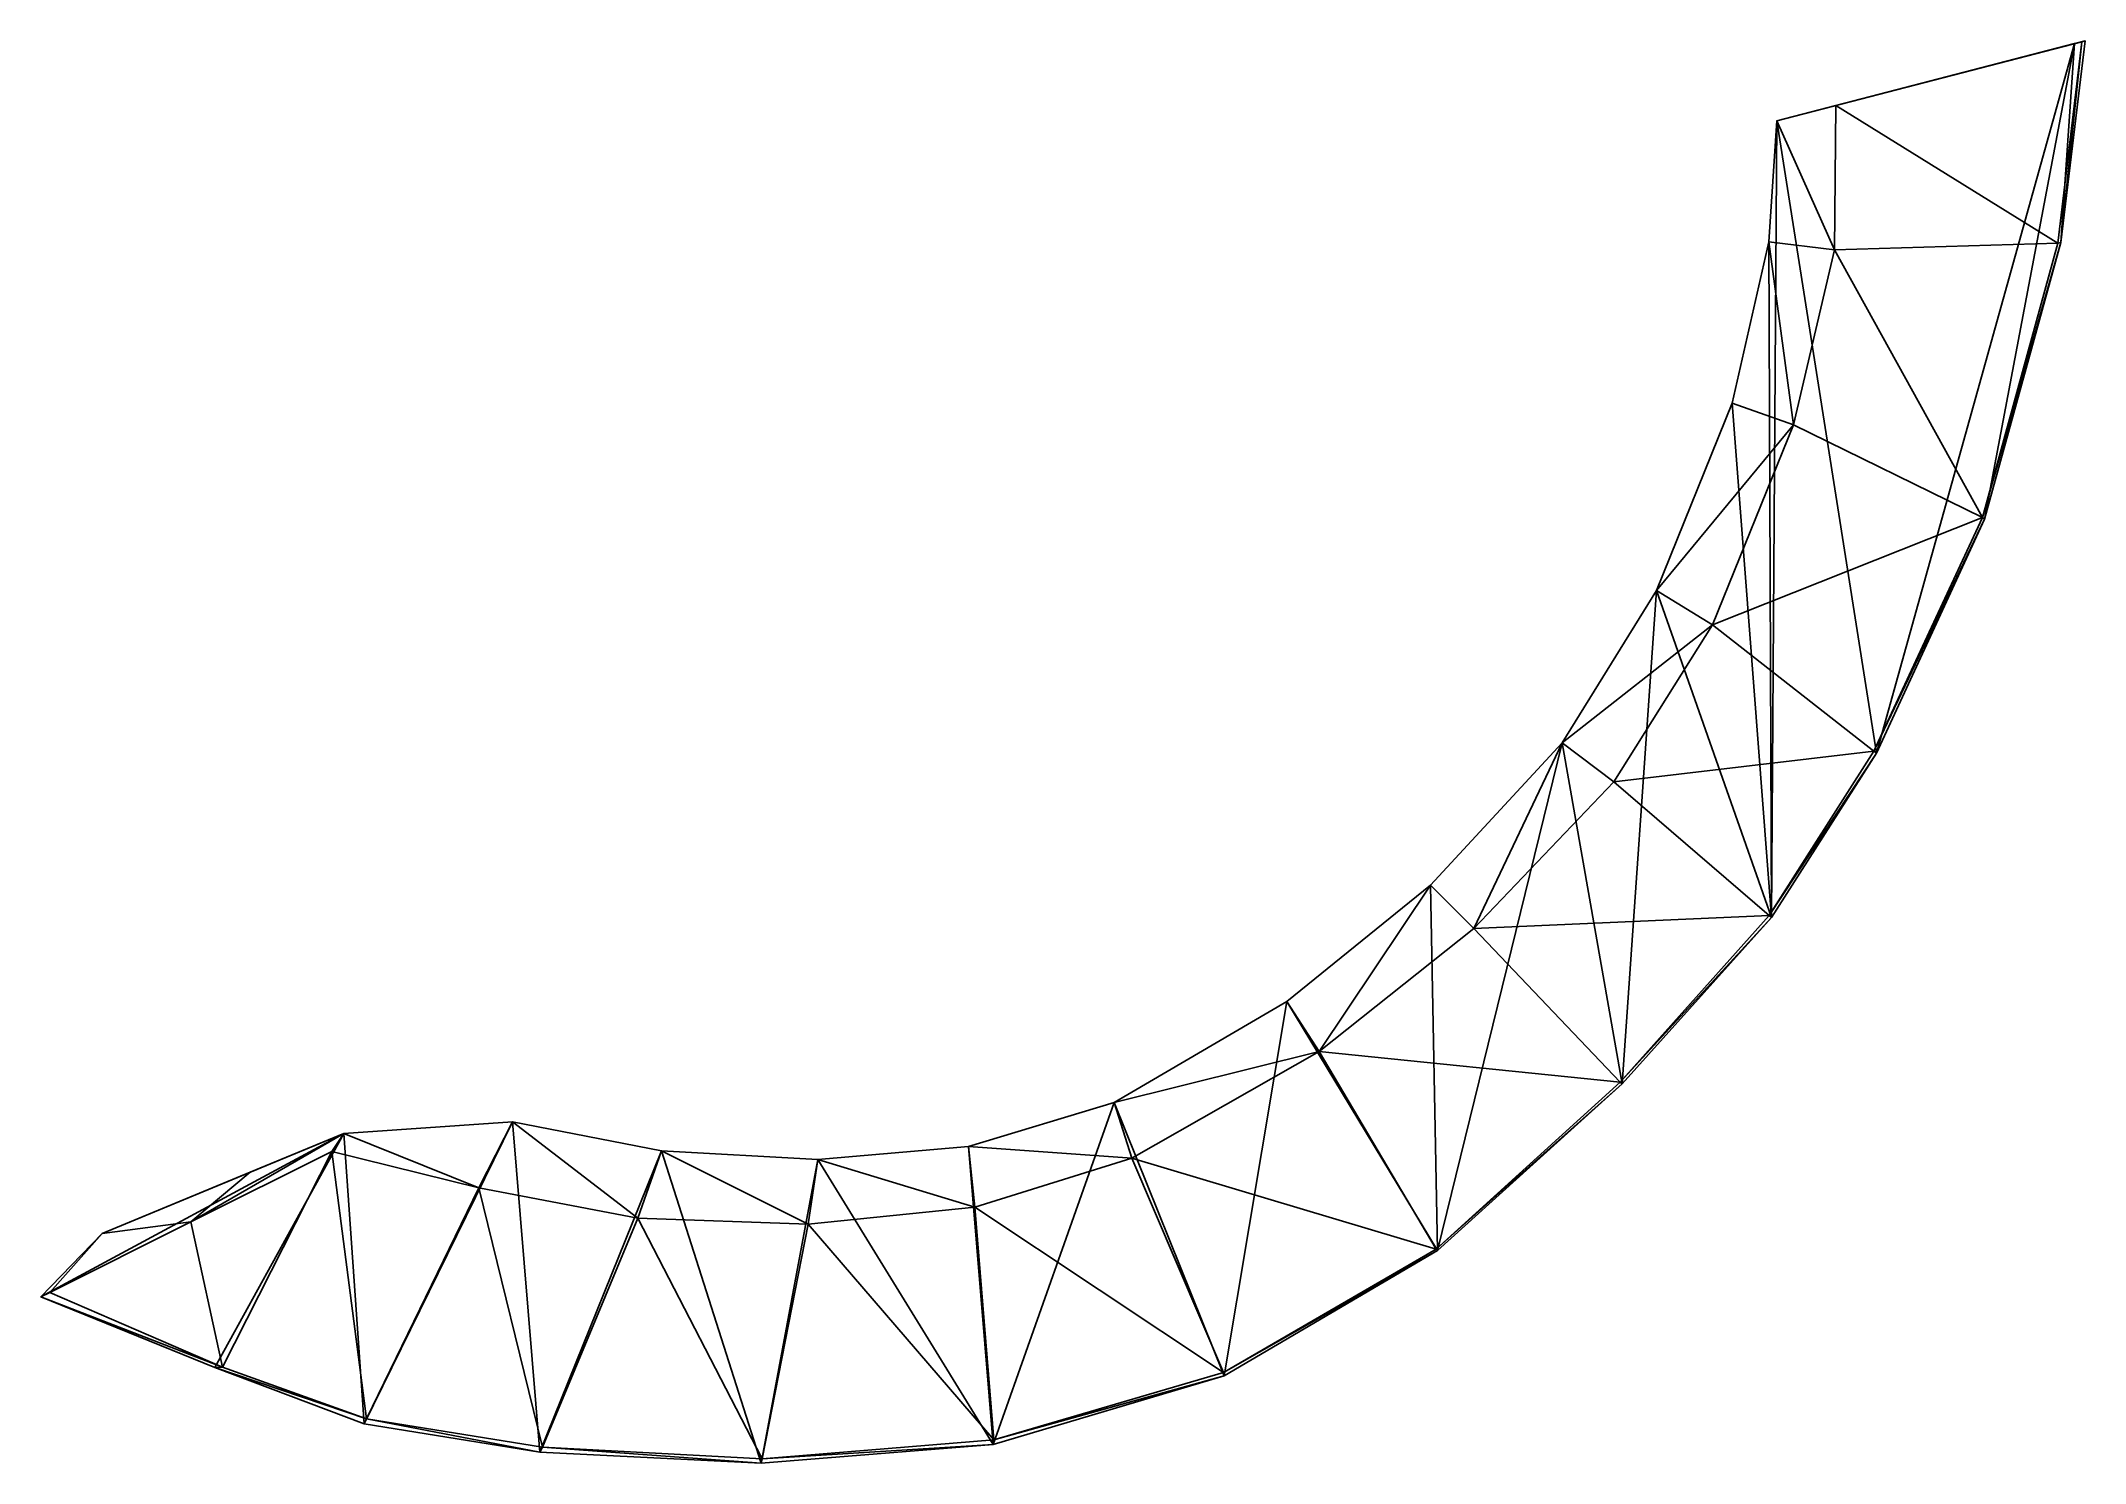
# Model space of a CAD drawing. Extents: x 167 to 955, y 661 to 1210.
import ezdxf

# ---------------------------------------------------------------- set-up
doc = ezdxf.new("R2010")
doc.units = 0
doc.layers.get('0').update_dxf_attribs({"color": 13, "linetype": 'CONTINUOUS'})

msp = doc.modelspace()

# ---------------------------------------------------------------- linework, layer by layer
for p, q in [((836.26, 1179.03, 106.7), (955.2, 1209.89, 10)), ((836.26, 1179.03, 106.7), (955.2, 1209.89, 18.12)), ((836.26, 1179.03, 106.7), (953.95, 1209.57, 21.68)), ((836.26, 1179.03, 106.7), (951.1, 1208.83, 10)), ((951.1, 1208.83, 10), (836.26, 1179.03, 10)), ((859.13, 1184.98, 106.01), (953.95, 1209.57, 21.68)), ((951.1, 1208.83, 10), (874.72, 935.19, 10)), ((951.1, 1208.83, 10), (916.45, 1025.46, 10)), ((953.95, 1209.57, 21.68), (944.63, 1131.88, 23.46)), ((955.2, 1209.89, 10), (945.81, 1132.18, 20.34)), ((945.81, 1132.18, 10), (955.2, 1209.89, 10)), ((955.2, 1209.89, 18.12), (945.81, 1132.18, 20.34)), ((945.81, 1132.18, 20.34), (953.95, 1209.57, 21.68)), ((951.1, 1208.83, 10), (945.81, 1132.18, 10)), ((955.2, 1209.89, 10), (951.1, 1208.83, 10)), ((953.95, 1209.57, 21.68), (955.2, 1209.89, 18.12)), ((955.2, 1209.89, 18.12), (955.2, 1209.89, 10)), ((859.13, 1184.98, 106.01), (836.26, 1179.03, 106.7)), ((858.52, 1129.31, 109.5), (859.13, 1184.98, 106.01)), ((944.63, 1131.88, 23.46), (859.13, 1184.98, 106.01)), ((836.26, 1179.03, 106.7), (833.25, 1132.39, 110.42)), ((833.25, 1132.39, 110.42), (836.26, 1179.03, 10)), ((836.26, 1179.03, 10), (833.25, 1132.39, 10)), ((836.26, 1179.03, 10), (834.22, 871.78, 10)), ((858.52, 1129.31, 109.5), (836.26, 1179.03, 106.7)), ((836.26, 1179.03, 10), (836.26, 1179.03, 106.7)), ((836.26, 1179.03, 10), (874.72, 935.19, 10)), ((833.25, 1132.39, 110.42), (819.06, 1070.12, 10)), ((819.06, 1070.12, 114.38), (833.25, 1132.39, 110.42)), ((833.25, 1132.39, 10), (819.06, 1070.12, 10)), ((833.25, 1132.39, 110.42), (858.52, 1129.31, 109.5)), ((833.25, 1132.39, 110.42), (842.74, 1061.75, 111.12)), ((833.25, 1132.39, 110.42), (833.25, 1132.39, 10)), ((833.25, 1132.39, 10), (834.22, 871.78, 10)), ((858.52, 1129.31, 109.5), (842.74, 1061.75, 111.12)), ((944.63, 1131.88, 23.46), (858.52, 1129.31, 109.5)), ((858.52, 1129.31, 109.5), (915.6, 1026.03, 32.5)), ((945.81, 1132.18, 20.34), (915.6, 1026.03, 32.5)), ((915.6, 1026.03, 32.5), (944.63, 1131.88, 23.46)), ((945.81, 1132.18, 10), (916.45, 1025.46, 28.97)), ((916.45, 1025.46, 10), (945.81, 1132.18, 10)), ((945.81, 1132.18, 20.34), (916.45, 1025.46, 28.97)), ((944.63, 1131.88, 23.46), (945.81, 1132.18, 20.34)), ((945.81, 1132.18, 10), (945.81, 1132.18, 20.34)), ((819.06, 1070.12, 114.38), (789.91, 997.86, 10)), ((789.91, 997.86, 118.35), (819.06, 1070.12, 114.38)), ((819.06, 1070.12, 10), (789.91, 997.86, 10)), ((819.06, 1070.12, 114.38), (819.06, 1070.12, 10)), ((842.74, 1061.75, 111.12), (819.06, 1070.12, 114.38)), ((819.06, 1070.12, 10), (834.22, 871.78, 10)), ((789.91, 997.86, 118.35), (842.74, 1061.75, 111.12)), ((842.74, 1061.75, 111.12), (811.48, 984.67, 113.49)), ((842.74, 1061.75, 111.12), (915.6, 1026.03, 32.5)), ((811.48, 984.67, 113.49), (915.6, 1026.03, 32.5)), ((915.6, 1026.03, 32.5), (873.73, 935.91, 36.61)), ((873.73, 935.91, 36.61), (916.45, 1025.46, 28.97)), ((916.45, 1025.46, 10), (874.72, 935.19, 33.95)), ((874.72, 935.19, 10), (916.45, 1025.46, 10)), ((916.45, 1025.46, 28.97), (874.72, 935.19, 33.95)), ((915.6, 1026.03, 32.5), (916.45, 1025.46, 28.97)), ((916.45, 1025.46, 28.97), (916.45, 1025.46, 10)), ((789.91, 997.86, 118.35), (753.61, 939.15, 10)), ((753.61, 939.15, 120.73), (789.91, 997.86, 118.35)), ((789.91, 997.86, 10), (753.61, 939.15, 10)), ((789.91, 997.86, 10), (776.74, 807.64, 10)), ((789.91, 997.86, 10), (789.91, 997.86, 118.35)), ((789.91, 997.86, 10), (834.22, 871.78, 10)), ((811.48, 984.67, 113.49), (789.91, 997.86, 118.35)), ((811.48, 984.67, 113.49), (753.61, 939.15, 120.73)), ((773.47, 924.08, 117.2), (811.48, 984.67, 113.49)), ((873.73, 935.91, 36.61), (811.48, 984.67, 113.49)), ((753.61, 939.15, 120.73), (702.72, 884.3, 10)), ((702.72, 884.3, 121.44), (753.61, 939.15, 120.73)), ((753.61, 939.15, 10), (702.72, 884.3, 10)), ((753.61, 939.15, 10), (705.49, 743.3, 10)), ((719.5, 867.53, 120.3), (753.61, 939.15, 120.73)), ((753.61, 939.15, 120.73), (753.61, 939.15, 10)), ((753.61, 939.15, 120.73), (773.47, 924.08, 117.2)), ((753.61, 939.15, 10), (776.74, 807.64, 10)), ((873.73, 935.91, 36.61), (773.47, 924.08, 117.2)), ((873.73, 935.91, 36.61), (833.31, 872.49, 38.83)), ((833.31, 872.49, 38.83), (874.72, 935.19, 33.95)), ((874.72, 935.19, 10), (834.22, 871.78, 35.4)), ((834.22, 871.78, 10), (874.72, 935.19, 10)), ((874.72, 935.19, 33.95), (834.22, 871.78, 35.4)), ((874.72, 935.19, 33.95), (873.73, 935.91, 36.61)), ((874.72, 935.19, 10), (874.72, 935.19, 33.95)), ((773.47, 924.08, 117.2), (719.5, 867.53, 120.3)), ((833.31, 872.49, 38.83), (773.47, 924.08, 117.2)), ((647.44, 839.32, 120.93), (702.72, 884.3, 10)), ((702.72, 884.3, 10), (647.44, 839.32, 10)), ((647.44, 839.32, 120.93), (702.72, 884.3, 121.44)), ((702.72, 884.3, 121.44), (659.81, 820.1, 120.76)), ((702.72, 884.3, 10), (702.72, 884.3, 121.44)), ((702.72, 884.3, 121.44), (719.5, 867.53, 120.3)), ((702.72, 884.3, 10), (705.49, 743.3, 10)), ((719.5, 867.53, 120.3), (659.81, 820.1, 120.76)), ((719.5, 867.53, 120.3), (833.31, 872.49, 38.83)), ((775.97, 808.3, 41.59), (719.5, 867.53, 120.3)), ((833.31, 872.49, 38.83), (775.97, 808.3, 41.59)), ((834.22, 871.78, 35.4), (775.97, 808.3, 41.59)), ((776.74, 807.64, 38.21), (834.22, 871.78, 35.4)), ((834.22, 871.78, 10), (776.74, 807.64, 10)), ((834.22, 871.78, 10), (776.74, 807.64, 38.21)), ((833.31, 872.49, 38.83), (834.22, 871.78, 35.4)), ((834.22, 871.78, 35.4), (834.22, 871.78, 10)), ((647.44, 839.32, 120.93), (580.84, 800.48, 118.17)), ((580.84, 800.48, 118.17), (647.44, 839.32, 10)), ((647.44, 839.32, 10), (580.84, 800.48, 10)), ((647.44, 839.32, 10), (623.2, 695.02, 10)), ((647.44, 839.32, 10), (647.44, 839.32, 120.93)), ((659.81, 820.1, 120.76), (647.44, 839.32, 120.93)), ((647.44, 839.32, 10), (705.49, 743.3, 10)), ((580.84, 800.48, 118.17), (659.81, 820.1, 120.76)), ((659.81, 820.1, 120.76), (587.64, 778.98, 118.73)), ((659.81, 820.1, 120.76), (775.97, 808.3, 41.59)), ((659.81, 820.1, 120.76), (704.92, 743.86, 48.09)), ((775.97, 808.3, 41.59), (704.92, 743.86, 48.09)), ((704.92, 743.86, 48.09), (776.74, 807.64, 38.21)), ((705.49, 743.3, 44.76), (776.74, 807.64, 38.21)), ((776.74, 807.64, 10), (705.49, 743.3, 10)), ((776.74, 807.64, 38.21), (705.49, 743.3, 10)), ((776.74, 807.64, 38.21), (775.97, 808.3, 41.59)), ((776.74, 807.64, 10), (776.74, 807.64, 38.21)), ((524.69, 783.48, 114.09), (580.84, 800.48, 10)), ((580.84, 800.48, 10), (524.69, 783.48, 10)), ((524.69, 783.48, 114.09), (580.84, 800.48, 118.17)), ((580.84, 800.48, 10), (534.1, 668.49, 10)), ((580.84, 800.48, 118.17), (580.84, 800.48, 10)), ((580.84, 800.48, 10), (623.2, 695.02, 10)), ((580.84, 800.48, 118.17), (587.64, 778.98, 118.73)), ((166.94, 725.43, 10), (283.78, 788.48, 10)), ((190.63, 749.94, 12.05), (283.78, 788.48, 10)), ((283.78, 788.48, 10), (190.63, 749.94, 10)), ((190.63, 749.94, 12.05), (283.78, 788.48, 81.94)), ((224.79, 754.34, 54.31), (283.78, 788.48, 81.94)), ((283.78, 788.48, 10), (234.07, 698.18, 10)), ((283.78, 788.48, 81.94), (247.6, 773.51, 62.14)), ((283.78, 788.48, 81.94), (279.13, 781.48, 83.43)), ((283.78, 788.48, 81.94), (348.8, 792.98, 10)), ((348.8, 792.98, 10), (283.78, 788.48, 10)), ((283.78, 788.48, 81.94), (348.8, 792.98, 91.82)), ((335.83, 767.52, 92.58), (283.78, 788.48, 81.94)), ((283.78, 788.48, 10), (283.78, 788.48, 81.94)), ((283.78, 788.48, 10), (291.62, 676.42, 10)), ((348.8, 792.98, 10), (291.62, 676.42, 10)), ((348.8, 792.98, 91.82), (335.83, 767.52, 92.58)), ((406.23, 781.77, 100.17), (348.8, 792.98, 91.82)), ((348.8, 792.98, 91.82), (397.08, 755.81, 100.31)), ((348.8, 792.98, 91.82), (348.8, 792.98, 10)), ((348.8, 792.98, 91.82), (406.23, 781.77, 10)), ((406.23, 781.77, 10), (348.8, 792.98, 10)), ((348.8, 792.98, 10), (359.36, 665.53, 10)), ((279.13, 781.48, 83.43), (224.79, 754.34, 54.31)), ((237.02, 698.28, 26.36), (279.13, 781.48, 83.43)), ((279.13, 781.48, 83.43), (335.83, 767.52, 92.58)), ((292.46, 678.47, 34.57), (279.13, 781.48, 83.43)), ((406.23, 781.77, 10), (359.36, 665.53, 10)), ((397.08, 755.81, 100.31), (406.23, 781.77, 100.17)), ((406.23, 781.77, 100.17), (406.23, 781.77, 10)), ((406.23, 781.77, 100.17), (466.57, 778.47, 10)), ((466.57, 778.47, 10), (406.23, 781.77, 10)), ((406.23, 781.77, 100.17), (466.57, 778.47, 108.11)), ((462.76, 753.52, 108.37), (406.23, 781.77, 100.17)), ((406.23, 781.77, 10), (444.62, 661.33, 10)), ((524.69, 783.48, 114.09), (466.57, 778.47, 108.11)), ((466.57, 778.47, 108.11), (524.69, 783.48, 10)), ((524.69, 783.48, 10), (466.57, 778.47, 10)), ((527.08, 760, 114.5), (524.69, 783.48, 114.09)), ((524.69, 783.48, 114.09), (524.69, 783.48, 10)), ((587.64, 778.98, 118.73), (524.69, 783.48, 114.09)), ((524.69, 783.48, 10), (534.1, 668.49, 10)), ((190.63, 749.94, 12.05), (247.6, 773.51, 62.14)), ((247.6, 773.51, 62.14), (224.79, 754.34, 54.31)), ((466.57, 778.47, 10), (444.62, 661.33, 10)), ((462.76, 753.52, 108.37), (466.57, 778.47, 108.11)), ((466.57, 778.47, 108.11), (527.08, 760, 114.5)), ((466.57, 778.47, 10), (466.57, 778.47, 108.11)), ((466.57, 778.47, 10), (534.1, 668.49, 10)), ((587.64, 778.98, 118.73), (527.08, 760, 114.5)), ((704.92, 743.86, 48.09), (587.64, 778.98, 118.73)), ((587.64, 778.98, 118.73), (622.93, 696.34, 49.44)), ((335.83, 767.52, 92.58), (292.46, 678.47, 34.57)), ((360.39, 667.53, 42.39), (335.83, 767.52, 92.58)), ((397.08, 755.81, 100.31), (335.83, 767.52, 92.58)), ((527.08, 760, 114.5), (462.76, 753.52, 108.37)), ((622.93, 696.34, 49.44), (527.08, 760, 114.5)), ((527.08, 760, 114.5), (534.4, 670.32, 49.62)), ((190.63, 749.94, 12.05), (166.94, 725.43, 10)), ((190.63, 749.94, 10), (166.94, 725.43, 10)), ((224.79, 754.34, 54.31), (170.45, 727.2, 13.2)), ((170.45, 727.2, 13.2), (190.63, 749.94, 12.05)), ((224.79, 754.34, 54.31), (190.63, 749.94, 12.05)), ((190.63, 749.94, 10), (190.63, 749.94, 12.05)), ((224.79, 754.34, 54.31), (237.02, 698.28, 26.36)), ((360.39, 667.53, 42.39), (397.08, 755.81, 100.31)), ((462.76, 753.52, 108.37), (397.08, 755.81, 100.31)), ((397.08, 755.81, 100.31), (445.09, 662.98, 47.43)), ((445.09, 662.98, 47.43), (462.76, 753.52, 108.37)), ((462.76, 753.52, 108.37), (534.4, 670.32, 49.62)), ((704.92, 743.86, 48.09), (622.93, 696.34, 49.44)), ((622.93, 696.34, 49.44), (705.49, 743.3, 44.76)), ((623.2, 695.02, 45.55), (705.49, 743.3, 44.76)), ((705.49, 743.3, 44.76), (623.2, 695.02, 10)), ((623.2, 695.02, 10), (705.49, 743.3, 10)), ((705.49, 743.3, 44.76), (704.92, 743.86, 48.09)), ((705.49, 743.3, 10), (705.49, 743.3, 44.76)), ((166.94, 725.43, 10), (170.45, 727.2, 13.2)), ((234.07, 698.18, 24.08), (166.94, 725.43, 10)), ((166.94, 725.43, 10), (234.07, 698.18, 10)), ((166.94, 725.43, 10), (237.02, 698.28, 26.36)), ((170.45, 727.2, 13.2), (237.02, 698.28, 26.36)), ((237.02, 698.28, 26.36), (234.07, 698.18, 24.08)), ((291.62, 676.42, 30.71), (234.07, 698.18, 10)), ((234.07, 698.18, 10), (291.62, 676.42, 10)), ((291.62, 676.42, 30.71), (234.07, 698.18, 24.08)), ((234.07, 698.18, 24.08), (234.07, 698.18, 10)), ((234.07, 698.18, 24.08), (292.46, 678.47, 34.57)), ((292.46, 678.47, 34.57), (237.02, 698.28, 26.36)), ((534.1, 668.49, 45.78), (623.2, 695.02, 45.55)), ((623.2, 695.02, 10), (534.1, 668.49, 10)), ((623.2, 695.02, 45.55), (534.1, 668.49, 10)), ((534.4, 670.32, 49.62), (622.93, 696.34, 49.44)), ((623.2, 695.02, 45.55), (534.4, 670.32, 49.62)), ((623.2, 695.02, 45.55), (622.93, 696.34, 49.44)), ((623.2, 695.02, 45.55), (623.2, 695.02, 10)), ((291.62, 676.42, 30.71), (292.46, 678.47, 34.57)), ((359.36, 665.53, 39.17), (292.46, 678.47, 34.57)), ((360.39, 667.53, 42.39), (292.46, 678.47, 34.57)), ((291.62, 676.42, 10), (291.62, 676.42, 30.71)), ((291.62, 676.42, 30.71), (359.36, 665.53, 39.17)), ((359.36, 665.53, 39.17), (291.62, 676.42, 10)), ((291.62, 676.42, 10), (359.36, 665.53, 10)), ((534.4, 670.32, 49.62), (445.09, 662.98, 47.43)), ((534.1, 668.49, 45.78), (534.4, 670.32, 49.62)), ((359.36, 665.53, 39.17), (360.39, 667.53, 42.39)), ((359.36, 665.53, 39.17), (444.62, 661.33, 44.23)), ((359.36, 665.53, 10), (359.36, 665.53, 39.17)), ((444.62, 661.33, 10), (359.36, 665.53, 10)), ((444.62, 661.33, 44.23), (359.36, 665.53, 10)), ((445.09, 662.98, 47.43), (360.39, 667.53, 42.39)), ((360.39, 667.53, 42.39), (444.62, 661.33, 44.23)), ((444.62, 661.33, 44.23), (534.1, 668.49, 45.78)), ((534.1, 668.49, 10), (444.62, 661.33, 10)), ((534.1, 668.49, 45.78), (444.62, 661.33, 10)), ((445.09, 662.98, 47.43), (444.62, 661.33, 44.23)), ((534.1, 668.49, 45.78), (445.09, 662.98, 47.43)), ((534.1, 668.49, 10), (534.1, 668.49, 45.78)), ((444.62, 661.33, 10), (444.62, 661.33, 44.23))]:
    msp.add_line(p, q)

# ---------------------------------------------------------------- meshes
mesh = msp.add_polyface()
corners = [(836.26, 1179.03, 106.7), (955.2, 1209.89, 10), (951.1, 1208.83, 10)]
mesh.append_faces([[corners[k] for k in face] for face in [(0, 1, 2)]])
mesh = msp.add_polyface()
corners = [(836.26, 1179.03, 106.7), (955.2, 1209.89, 18.12), (955.2, 1209.89, 10)]
mesh.append_faces([[corners[k] for k in face] for face in [(0, 1, 2)]])
mesh = msp.add_polyface()
corners = [(836.26, 1179.03, 106.7), (953.95, 1209.57, 21.68), (955.2, 1209.89, 18.12)]
mesh.append_faces([[corners[k] for k in face] for face in [(0, 1, 2)]])
mesh = msp.add_polyface()
corners = [(836.26, 1179.03, 106.7), (859.13, 1184.98, 106.01), (953.95, 1209.57, 21.68)]
mesh.append_faces([[corners[k] for k in face] for face in [(0, 1, 2)]])
mesh = msp.add_polyface()
corners = [(836.26, 1179.03, 106.7), (951.1, 1208.83, 10), (836.26, 1179.03, 10)]
mesh.append_faces([[corners[k] for k in face] for face in [(0, 1, 2)]])
mesh = msp.add_polyface()
corners = [(951.1, 1208.83, 10), (874.72, 935.19, 10), (836.26, 1179.03, 10)]
mesh.append_faces([[corners[k] for k in face] for face in [(0, 1, 2)]])
mesh = msp.add_polyface()
corners = [(953.95, 1209.57, 21.68), (859.13, 1184.98, 106.01), (944.63, 1131.88, 23.46)]
mesh.append_faces([[corners[k] for k in face] for face in [(0, 1, 2)]])
mesh = msp.add_polyface()
corners = [(951.1, 1208.83, 10), (916.45, 1025.46, 10), (874.72, 935.19, 10)]
mesh.append_faces([[corners[k] for k in face] for face in [(0, 1, 2)]])
mesh = msp.add_polyface()
corners = [(951.1, 1208.83, 10), (945.81, 1132.18, 10), (916.45, 1025.46, 10)]
mesh.append_faces([[corners[k] for k in face] for face in [(0, 1, 2)]])
mesh = msp.add_polyface()
corners = [(953.95, 1209.57, 21.68), (944.63, 1131.88, 23.46), (945.81, 1132.18, 20.34)]
mesh.append_faces([[corners[k] for k in face] for face in [(0, 1, 2)]])
mesh = msp.add_polyface()
corners = [(955.2, 1209.89, 10), (945.81, 1132.18, 20.34), (945.81, 1132.18, 10)]
mesh.append_faces([[corners[k] for k in face] for face in [(0, 1, 2)]])
mesh = msp.add_polyface()
corners = [(955.2, 1209.89, 18.12), (945.81, 1132.18, 20.34), (955.2, 1209.89, 10)]
mesh.append_faces([[corners[k] for k in face] for face in [(0, 1, 2)]])
mesh = msp.add_polyface()
corners = [(955.2, 1209.89, 10), (945.81, 1132.18, 10), (951.1, 1208.83, 10)]
mesh.append_faces([[corners[k] for k in face] for face in [(0, 1, 2)]])
mesh = msp.add_polyface()
corners = [(955.2, 1209.89, 18.12), (953.95, 1209.57, 21.68), (945.81, 1132.18, 20.34)]
mesh.append_faces([[corners[k] for k in face] for face in [(0, 1, 2)]])
mesh = msp.add_polyface()
corners = [(859.13, 1184.98, 106.01), (836.26, 1179.03, 106.7), (858.52, 1129.31, 109.5)]
mesh.append_faces([[corners[k] for k in face] for face in [(0, 1, 2)]])
mesh = msp.add_polyface()
corners = [(944.63, 1131.88, 23.46), (859.13, 1184.98, 106.01), (858.52, 1129.31, 109.5)]
mesh.append_faces([[corners[k] for k in face] for face in [(0, 1, 2)]])
mesh = msp.add_polyface()
corners = [(858.52, 1129.31, 109.5), (836.26, 1179.03, 106.7), (833.25, 1132.39, 110.42)]
mesh.append_faces([[corners[k] for k in face] for face in [(0, 1, 2)]])
mesh = msp.add_polyface()
corners = [(836.26, 1179.03, 10), (833.25, 1132.39, 10), (833.25, 1132.39, 110.42)]
mesh.append_faces([[corners[k] for k in face] for face in [(0, 1, 2)]])
mesh = msp.add_polyface()
corners = [(836.26, 1179.03, 10), (833.25, 1132.39, 110.42), (836.26, 1179.03, 106.7)]
mesh.append_faces([[corners[k] for k in face] for face in [(0, 1, 2)]])
mesh = msp.add_polyface()
corners = [(836.26, 1179.03, 10), (834.22, 871.78, 10), (833.25, 1132.39, 10)]
mesh.append_faces([[corners[k] for k in face] for face in [(0, 1, 2)]])
mesh = msp.add_polyface()
corners = [(874.72, 935.19, 10), (834.22, 871.78, 10), (836.26, 1179.03, 10)]
mesh.append_faces([[corners[k] for k in face] for face in [(0, 1, 2)]])
mesh = msp.add_polyface()
corners = [(833.25, 1132.39, 110.42), (819.06, 1070.12, 10), (819.06, 1070.12, 114.38)]
mesh.append_faces([[corners[k] for k in face] for face in [(0, 1, 2)]])
mesh = msp.add_polyface()
corners = [(833.25, 1132.39, 110.42), (833.25, 1132.39, 10), (819.06, 1070.12, 10)]
mesh.append_faces([[corners[k] for k in face] for face in [(0, 1, 2)]])
mesh = msp.add_polyface()
corners = [(834.22, 871.78, 10), (819.06, 1070.12, 10), (833.25, 1132.39, 10)]
mesh.append_faces([[corners[k] for k in face] for face in [(0, 1, 2)]])
mesh = msp.add_polyface()
corners = [(842.74, 1061.75, 111.12), (833.25, 1132.39, 110.42), (819.06, 1070.12, 114.38)]
mesh.append_faces([[corners[k] for k in face] for face in [(0, 1, 2)]])
mesh = msp.add_polyface()
corners = [(858.52, 1129.31, 109.5), (833.25, 1132.39, 110.42), (842.74, 1061.75, 111.12)]
mesh.append_faces([[corners[k] for k in face] for face in [(0, 1, 2)]])
mesh = msp.add_polyface()
corners = [(915.6, 1026.03, 32.5), (858.52, 1129.31, 109.5), (842.74, 1061.75, 111.12)]
mesh.append_faces([[corners[k] for k in face] for face in [(0, 1, 2)]])
mesh = msp.add_polyface()
corners = [(944.63, 1131.88, 23.46), (858.52, 1129.31, 109.5), (915.6, 1026.03, 32.5)]
mesh.append_faces([[corners[k] for k in face] for face in [(0, 1, 2)]])
mesh = msp.add_polyface()
corners = [(945.81, 1132.18, 20.34), (915.6, 1026.03, 32.5), (916.45, 1025.46, 28.97)]
mesh.append_faces([[corners[k] for k in face] for face in [(0, 1, 2)]])
mesh = msp.add_polyface()
corners = [(945.81, 1132.18, 20.34), (944.63, 1131.88, 23.46), (915.6, 1026.03, 32.5)]
mesh.append_faces([[corners[k] for k in face] for face in [(0, 1, 2)]])
mesh = msp.add_polyface()
corners = [(945.81, 1132.18, 10), (916.45, 1025.46, 28.97), (916.45, 1025.46, 10)]
mesh.append_faces([[corners[k] for k in face] for face in [(0, 1, 2)]])
mesh = msp.add_polyface()
corners = [(945.81, 1132.18, 20.34), (916.45, 1025.46, 28.97), (945.81, 1132.18, 10)]
mesh.append_faces([[corners[k] for k in face] for face in [(0, 1, 2)]])
mesh = msp.add_polyface()
corners = [(819.06, 1070.12, 114.38), (789.91, 997.86, 10), (789.91, 997.86, 118.35)]
mesh.append_faces([[corners[k] for k in face] for face in [(0, 1, 2)]])
mesh = msp.add_polyface()
corners = [(819.06, 1070.12, 10), (789.91, 997.86, 10), (819.06, 1070.12, 114.38)]
mesh.append_faces([[corners[k] for k in face] for face in [(0, 1, 2)]])
mesh = msp.add_polyface()
corners = [(842.74, 1061.75, 111.12), (819.06, 1070.12, 114.38), (789.91, 997.86, 118.35)]
mesh.append_faces([[corners[k] for k in face] for face in [(0, 1, 2)]])
mesh = msp.add_polyface()
corners = [(834.22, 871.78, 10), (789.91, 997.86, 10), (819.06, 1070.12, 10)]
mesh.append_faces([[corners[k] for k in face] for face in [(0, 1, 2)]])
mesh = msp.add_polyface()
corners = [(842.74, 1061.75, 111.12), (789.91, 997.86, 118.35), (811.48, 984.67, 113.49)]
mesh.append_faces([[corners[k] for k in face] for face in [(0, 1, 2)]])
mesh = msp.add_polyface()
corners = [(915.6, 1026.03, 32.5), (842.74, 1061.75, 111.12), (811.48, 984.67, 113.49)]
mesh.append_faces([[corners[k] for k in face] for face in [(0, 1, 2)]])
mesh = msp.add_polyface()
corners = [(915.6, 1026.03, 32.5), (811.48, 984.67, 113.49), (873.73, 935.91, 36.61)]
mesh.append_faces([[corners[k] for k in face] for face in [(0, 1, 2)]])
mesh = msp.add_polyface()
corners = [(915.6, 1026.03, 32.5), (873.73, 935.91, 36.61), (916.45, 1025.46, 28.97)]
mesh.append_faces([[corners[k] for k in face] for face in [(0, 1, 2)]])
mesh = msp.add_polyface()
corners = [(916.45, 1025.46, 28.97), (873.73, 935.91, 36.61), (874.72, 935.19, 33.95)]
mesh.append_faces([[corners[k] for k in face] for face in [(0, 1, 2)]])
mesh = msp.add_polyface()
corners = [(916.45, 1025.46, 10), (874.72, 935.19, 33.95), (874.72, 935.19, 10)]
mesh.append_faces([[corners[k] for k in face] for face in [(0, 1, 2)]])
mesh = msp.add_polyface()
corners = [(916.45, 1025.46, 28.97), (874.72, 935.19, 33.95), (916.45, 1025.46, 10)]
mesh.append_faces([[corners[k] for k in face] for face in [(0, 1, 2)]])
mesh = msp.add_polyface()
corners = [(789.91, 997.86, 118.35), (753.61, 939.15, 10), (753.61, 939.15, 120.73)]
mesh.append_faces([[corners[k] for k in face] for face in [(0, 1, 2)]])
mesh = msp.add_polyface()
corners = [(789.91, 997.86, 10), (753.61, 939.15, 10), (789.91, 997.86, 118.35)]
mesh.append_faces([[corners[k] for k in face] for face in [(0, 1, 2)]])
mesh = msp.add_polyface()
corners = [(789.91, 997.86, 10), (776.74, 807.64, 10), (753.61, 939.15, 10)]
mesh.append_faces([[corners[k] for k in face] for face in [(0, 1, 2)]])
mesh = msp.add_polyface()
corners = [(811.48, 984.67, 113.49), (789.91, 997.86, 118.35), (753.61, 939.15, 120.73)]
mesh.append_faces([[corners[k] for k in face] for face in [(0, 1, 2)]])
mesh = msp.add_polyface()
corners = [(834.22, 871.78, 10), (776.74, 807.64, 10), (789.91, 997.86, 10)]
mesh.append_faces([[corners[k] for k in face] for face in [(0, 1, 2)]])
mesh = msp.add_polyface()
corners = [(811.48, 984.67, 113.49), (753.61, 939.15, 120.73), (773.47, 924.08, 117.2)]
mesh.append_faces([[corners[k] for k in face] for face in [(0, 1, 2)]])
mesh = msp.add_polyface()
corners = [(873.73, 935.91, 36.61), (811.48, 984.67, 113.49), (773.47, 924.08, 117.2)]
mesh.append_faces([[corners[k] for k in face] for face in [(0, 1, 2)]])
mesh = msp.add_polyface()
corners = [(753.61, 939.15, 120.73), (702.72, 884.3, 10), (702.72, 884.3, 121.44)]
mesh.append_faces([[corners[k] for k in face] for face in [(0, 1, 2)]])
mesh = msp.add_polyface()
corners = [(753.61, 939.15, 10), (702.72, 884.3, 10), (753.61, 939.15, 120.73)]
mesh.append_faces([[corners[k] for k in face] for face in [(0, 1, 2)]])
mesh = msp.add_polyface()
corners = [(753.61, 939.15, 120.73), (702.72, 884.3, 121.44), (719.5, 867.53, 120.3)]
mesh.append_faces([[corners[k] for k in face] for face in [(0, 1, 2)]])
mesh = msp.add_polyface()
corners = [(753.61, 939.15, 10), (705.49, 743.3, 10), (702.72, 884.3, 10)]
mesh.append_faces([[corners[k] for k in face] for face in [(0, 1, 2)]])
mesh = msp.add_polyface()
corners = [(776.74, 807.64, 10), (705.49, 743.3, 10), (753.61, 939.15, 10)]
mesh.append_faces([[corners[k] for k in face] for face in [(0, 1, 2)]])
mesh = msp.add_polyface()
corners = [(773.47, 924.08, 117.2), (753.61, 939.15, 120.73), (719.5, 867.53, 120.3)]
mesh.append_faces([[corners[k] for k in face] for face in [(0, 1, 2)]])
mesh = msp.add_polyface()
corners = [(873.73, 935.91, 36.61), (773.47, 924.08, 117.2), (833.31, 872.49, 38.83)]
mesh.append_faces([[corners[k] for k in face] for face in [(0, 1, 2)]])
mesh = msp.add_polyface()
corners = [(873.73, 935.91, 36.61), (833.31, 872.49, 38.83), (874.72, 935.19, 33.95)]
mesh.append_faces([[corners[k] for k in face] for face in [(0, 1, 2)]])
mesh = msp.add_polyface()
corners = [(874.72, 935.19, 33.95), (833.31, 872.49, 38.83), (834.22, 871.78, 35.4)]
mesh.append_faces([[corners[k] for k in face] for face in [(0, 1, 2)]])
mesh = msp.add_polyface()
corners = [(874.72, 935.19, 10), (834.22, 871.78, 35.4), (834.22, 871.78, 10)]
mesh.append_faces([[corners[k] for k in face] for face in [(0, 1, 2)]])
mesh = msp.add_polyface()
corners = [(874.72, 935.19, 33.95), (834.22, 871.78, 35.4), (874.72, 935.19, 10)]
mesh.append_faces([[corners[k] for k in face] for face in [(0, 1, 2)]])
mesh = msp.add_polyface()
corners = [(833.31, 872.49, 38.83), (773.47, 924.08, 117.2), (719.5, 867.53, 120.3)]
mesh.append_faces([[corners[k] for k in face] for face in [(0, 1, 2)]])
mesh = msp.add_polyface()
corners = [(647.44, 839.32, 120.93), (702.72, 884.3, 10), (647.44, 839.32, 10)]
mesh.append_faces([[corners[k] for k in face] for face in [(0, 1, 2)]])
mesh = msp.add_polyface()
corners = [(702.72, 884.3, 121.44), (702.72, 884.3, 10), (647.44, 839.32, 120.93)]
mesh.append_faces([[corners[k] for k in face] for face in [(0, 1, 2)]])
mesh = msp.add_polyface()
corners = [(705.49, 743.3, 10), (647.44, 839.32, 10), (702.72, 884.3, 10)]
mesh.append_faces([[corners[k] for k in face] for face in [(0, 1, 2)]])
mesh = msp.add_polyface()
corners = [(702.72, 884.3, 121.44), (647.44, 839.32, 120.93), (659.81, 820.1, 120.76)]
mesh.append_faces([[corners[k] for k in face] for face in [(0, 1, 2)]])
mesh = msp.add_polyface()
corners = [(719.5, 867.53, 120.3), (702.72, 884.3, 121.44), (659.81, 820.1, 120.76)]
mesh.append_faces([[corners[k] for k in face] for face in [(0, 1, 2)]])
mesh = msp.add_polyface()
corners = [(775.97, 808.3, 41.59), (719.5, 867.53, 120.3), (659.81, 820.1, 120.76)]
mesh.append_faces([[corners[k] for k in face] for face in [(0, 1, 2)]])
mesh = msp.add_polyface()
corners = [(833.31, 872.49, 38.83), (719.5, 867.53, 120.3), (775.97, 808.3, 41.59)]
mesh.append_faces([[corners[k] for k in face] for face in [(0, 1, 2)]])
mesh = msp.add_polyface()
corners = [(833.31, 872.49, 38.83), (775.97, 808.3, 41.59), (834.22, 871.78, 35.4)]
mesh.append_faces([[corners[k] for k in face] for face in [(0, 1, 2)]])
mesh = msp.add_polyface()
corners = [(834.22, 871.78, 35.4), (775.97, 808.3, 41.59), (776.74, 807.64, 38.21)]
mesh.append_faces([[corners[k] for k in face] for face in [(0, 1, 2)]])
mesh = msp.add_polyface()
corners = [(834.22, 871.78, 10), (776.74, 807.64, 38.21), (776.74, 807.64, 10)]
mesh.append_faces([[corners[k] for k in face] for face in [(0, 1, 2)]])
mesh = msp.add_polyface()
corners = [(834.22, 871.78, 35.4), (776.74, 807.64, 38.21), (834.22, 871.78, 10)]
mesh.append_faces([[corners[k] for k in face] for face in [(0, 1, 2)]])
mesh = msp.add_polyface()
corners = [(659.81, 820.1, 120.76), (647.44, 839.32, 120.93), (580.84, 800.48, 118.17)]
mesh.append_faces([[corners[k] for k in face] for face in [(0, 1, 2)]])
mesh = msp.add_polyface()
corners = [(580.84, 800.48, 118.17), (647.44, 839.32, 10), (580.84, 800.48, 10)]
mesh.append_faces([[corners[k] for k in face] for face in [(0, 1, 2)]])
mesh = msp.add_polyface()
corners = [(647.44, 839.32, 120.93), (647.44, 839.32, 10), (580.84, 800.48, 118.17)]
mesh.append_faces([[corners[k] for k in face] for face in [(0, 1, 2)]])
mesh = msp.add_polyface()
corners = [(647.44, 839.32, 10), (623.2, 695.02, 10), (580.84, 800.48, 10)]
mesh.append_faces([[corners[k] for k in face] for face in [(0, 1, 2)]])
mesh = msp.add_polyface()
corners = [(705.49, 743.3, 10), (623.2, 695.02, 10), (647.44, 839.32, 10)]
mesh.append_faces([[corners[k] for k in face] for face in [(0, 1, 2)]])
mesh = msp.add_polyface()
corners = [(659.81, 820.1, 120.76), (580.84, 800.48, 118.17), (587.64, 778.98, 118.73)]
mesh.append_faces([[corners[k] for k in face] for face in [(0, 1, 2)]])
mesh = msp.add_polyface()
corners = [(704.92, 743.86, 48.09), (659.81, 820.1, 120.76), (587.64, 778.98, 118.73)]
mesh.append_faces([[corners[k] for k in face] for face in [(0, 1, 2)]])
mesh = msp.add_polyface()
corners = [(775.97, 808.3, 41.59), (659.81, 820.1, 120.76), (704.92, 743.86, 48.09)]
mesh.append_faces([[corners[k] for k in face] for face in [(0, 1, 2)]])
mesh = msp.add_polyface()
corners = [(704.92, 743.86, 48.09), (776.74, 807.64, 38.21), (775.97, 808.3, 41.59)]
mesh.append_faces([[corners[k] for k in face] for face in [(0, 1, 2)]])
mesh = msp.add_polyface()
corners = [(704.92, 743.86, 48.09), (705.49, 743.3, 44.76), (776.74, 807.64, 38.21)]
mesh.append_faces([[corners[k] for k in face] for face in [(0, 1, 2)]])
mesh = msp.add_polyface()
corners = [(776.74, 807.64, 38.21), (705.49, 743.3, 10), (776.74, 807.64, 10)]
mesh.append_faces([[corners[k] for k in face] for face in [(0, 1, 2)]])
mesh = msp.add_polyface()
corners = [(705.49, 743.3, 44.76), (705.49, 743.3, 10), (776.74, 807.64, 38.21)]
mesh.append_faces([[corners[k] for k in face] for face in [(0, 1, 2)]])
mesh = msp.add_polyface()
corners = [(524.69, 783.48, 114.09), (580.84, 800.48, 10), (524.69, 783.48, 10)]
mesh.append_faces([[corners[k] for k in face] for face in [(0, 1, 2)]])
mesh = msp.add_polyface()
corners = [(580.84, 800.48, 118.17), (580.84, 800.48, 10), (524.69, 783.48, 114.09)]
mesh.append_faces([[corners[k] for k in face] for face in [(0, 1, 2)]])
mesh = msp.add_polyface()
corners = [(580.84, 800.48, 10), (534.1, 668.49, 10), (524.69, 783.48, 10)]
mesh.append_faces([[corners[k] for k in face] for face in [(0, 1, 2)]])
mesh = msp.add_polyface()
corners = [(587.64, 778.98, 118.73), (580.84, 800.48, 118.17), (524.69, 783.48, 114.09)]
mesh.append_faces([[corners[k] for k in face] for face in [(0, 1, 2)]])
mesh = msp.add_polyface()
corners = [(623.2, 695.02, 10), (534.1, 668.49, 10), (580.84, 800.48, 10)]
mesh.append_faces([[corners[k] for k in face] for face in [(0, 1, 2)]])
mesh = msp.add_polyface()
corners = [(283.78, 788.48, 10), (234.07, 698.18, 10), (166.94, 725.43, 10)]
mesh.append_faces([[corners[k] for k in face] for face in [(0, 1, 2)]])
mesh = msp.add_polyface()
corners = [(283.78, 788.48, 10), (166.94, 725.43, 10), (190.63, 749.94, 10)]
mesh.append_faces([[corners[k] for k in face] for face in [(0, 1, 2)]])
mesh = msp.add_polyface()
corners = [(190.63, 749.94, 12.05), (283.78, 788.48, 10), (190.63, 749.94, 10)]
mesh.append_faces([[corners[k] for k in face] for face in [(0, 1, 2)]])
mesh = msp.add_polyface()
corners = [(283.78, 788.48, 81.94), (283.78, 788.48, 10), (190.63, 749.94, 12.05)]
mesh.append_faces([[corners[k] for k in face] for face in [(0, 1, 2)]])
mesh = msp.add_polyface()
corners = [(283.78, 788.48, 81.94), (190.63, 749.94, 12.05), (247.6, 773.51, 62.14)]
mesh.append_faces([[corners[k] for k in face] for face in [(0, 1, 2)]])
mesh = msp.add_polyface()
corners = [(283.78, 788.48, 81.94), (247.6, 773.51, 62.14), (224.79, 754.34, 54.31)]
mesh.append_faces([[corners[k] for k in face] for face in [(0, 1, 2)]])
mesh = msp.add_polyface()
corners = [(283.78, 788.48, 81.94), (224.79, 754.34, 54.31), (279.13, 781.48, 83.43)]
mesh.append_faces([[corners[k] for k in face] for face in [(0, 1, 2)]])
mesh = msp.add_polyface()
corners = [(291.62, 676.42, 10), (234.07, 698.18, 10), (283.78, 788.48, 10)]
mesh.append_faces([[corners[k] for k in face] for face in [(0, 1, 2)]])
mesh = msp.add_polyface()
corners = [(335.83, 767.52, 92.58), (283.78, 788.48, 81.94), (279.13, 781.48, 83.43)]
mesh.append_faces([[corners[k] for k in face] for face in [(0, 1, 2)]])
mesh = msp.add_polyface()
corners = [(283.78, 788.48, 81.94), (348.8, 792.98, 10), (283.78, 788.48, 10)]
mesh.append_faces([[corners[k] for k in face] for face in [(0, 1, 2)]])
mesh = msp.add_polyface()
corners = [(348.8, 792.98, 91.82), (348.8, 792.98, 10), (283.78, 788.48, 81.94)]
mesh.append_faces([[corners[k] for k in face] for face in [(0, 1, 2)]])
mesh = msp.add_polyface()
corners = [(348.8, 792.98, 91.82), (283.78, 788.48, 81.94), (335.83, 767.52, 92.58)]
mesh.append_faces([[corners[k] for k in face] for face in [(0, 1, 2)]])
mesh = msp.add_polyface()
corners = [(348.8, 792.98, 10), (291.62, 676.42, 10), (283.78, 788.48, 10)]
mesh.append_faces([[corners[k] for k in face] for face in [(0, 1, 2)]])
mesh = msp.add_polyface()
corners = [(359.36, 665.53, 10), (291.62, 676.42, 10), (348.8, 792.98, 10)]
mesh.append_faces([[corners[k] for k in face] for face in [(0, 1, 2)]])
mesh = msp.add_polyface()
corners = [(397.08, 755.81, 100.31), (348.8, 792.98, 91.82), (335.83, 767.52, 92.58)]
mesh.append_faces([[corners[k] for k in face] for face in [(0, 1, 2)]])
mesh = msp.add_polyface()
corners = [(406.23, 781.77, 100.17), (348.8, 792.98, 91.82), (397.08, 755.81, 100.31)]
mesh.append_faces([[corners[k] for k in face] for face in [(0, 1, 2)]])
mesh = msp.add_polyface()
corners = [(348.8, 792.98, 91.82), (406.23, 781.77, 10), (348.8, 792.98, 10)]
mesh.append_faces([[corners[k] for k in face] for face in [(0, 1, 2)]])
mesh = msp.add_polyface()
corners = [(406.23, 781.77, 100.17), (406.23, 781.77, 10), (348.8, 792.98, 91.82)]
mesh.append_faces([[corners[k] for k in face] for face in [(0, 1, 2)]])
mesh = msp.add_polyface()
corners = [(406.23, 781.77, 10), (359.36, 665.53, 10), (348.8, 792.98, 10)]
mesh.append_faces([[corners[k] for k in face] for face in [(0, 1, 2)]])
mesh = msp.add_polyface()
corners = [(279.13, 781.48, 83.43), (224.79, 754.34, 54.31), (237.02, 698.28, 26.36)]
mesh.append_faces([[corners[k] for k in face] for face in [(0, 1, 2)]])
mesh = msp.add_polyface()
corners = [(292.46, 678.47, 34.57), (279.13, 781.48, 83.43), (237.02, 698.28, 26.36)]
mesh.append_faces([[corners[k] for k in face] for face in [(0, 1, 2)]])
mesh = msp.add_polyface()
corners = [(335.83, 767.52, 92.58), (279.13, 781.48, 83.43), (292.46, 678.47, 34.57)]
mesh.append_faces([[corners[k] for k in face] for face in [(0, 1, 2)]])
mesh = msp.add_polyface()
corners = [(444.62, 661.33, 10), (359.36, 665.53, 10), (406.23, 781.77, 10)]
mesh.append_faces([[corners[k] for k in face] for face in [(0, 1, 2)]])
mesh = msp.add_polyface()
corners = [(462.76, 753.52, 108.37), (406.23, 781.77, 100.17), (397.08, 755.81, 100.31)]
mesh.append_faces([[corners[k] for k in face] for face in [(0, 1, 2)]])
mesh = msp.add_polyface()
corners = [(406.23, 781.77, 100.17), (466.57, 778.47, 10), (406.23, 781.77, 10)]
mesh.append_faces([[corners[k] for k in face] for face in [(0, 1, 2)]])
mesh = msp.add_polyface()
corners = [(466.57, 778.47, 108.11), (466.57, 778.47, 10), (406.23, 781.77, 100.17)]
mesh.append_faces([[corners[k] for k in face] for face in [(0, 1, 2)]])
mesh = msp.add_polyface()
corners = [(466.57, 778.47, 108.11), (406.23, 781.77, 100.17), (462.76, 753.52, 108.37)]
mesh.append_faces([[corners[k] for k in face] for face in [(0, 1, 2)]])
mesh = msp.add_polyface()
corners = [(466.57, 778.47, 10), (444.62, 661.33, 10), (406.23, 781.77, 10)]
mesh.append_faces([[corners[k] for k in face] for face in [(0, 1, 2)]])
mesh = msp.add_polyface()
corners = [(527.08, 760, 114.5), (524.69, 783.48, 114.09), (466.57, 778.47, 108.11)]
mesh.append_faces([[corners[k] for k in face] for face in [(0, 1, 2)]])
mesh = msp.add_polyface()
corners = [(466.57, 778.47, 108.11), (524.69, 783.48, 10), (466.57, 778.47, 10)]
mesh.append_faces([[corners[k] for k in face] for face in [(0, 1, 2)]])
mesh = msp.add_polyface()
corners = [(524.69, 783.48, 114.09), (524.69, 783.48, 10), (466.57, 778.47, 108.11)]
mesh.append_faces([[corners[k] for k in face] for face in [(0, 1, 2)]])
mesh = msp.add_polyface()
corners = [(534.1, 668.49, 10), (466.57, 778.47, 10), (524.69, 783.48, 10)]
mesh.append_faces([[corners[k] for k in face] for face in [(0, 1, 2)]])
mesh = msp.add_polyface()
corners = [(587.64, 778.98, 118.73), (524.69, 783.48, 114.09), (527.08, 760, 114.5)]
mesh.append_faces([[corners[k] for k in face] for face in [(0, 1, 2)]])
mesh = msp.add_polyface()
corners = [(247.6, 773.51, 62.14), (190.63, 749.94, 12.05), (224.79, 754.34, 54.31)]
mesh.append_faces([[corners[k] for k in face] for face in [(0, 1, 2)]])
mesh = msp.add_polyface()
corners = [(534.1, 668.49, 10), (444.62, 661.33, 10), (466.57, 778.47, 10)]
mesh.append_faces([[corners[k] for k in face] for face in [(0, 1, 2)]])
mesh = msp.add_polyface()
corners = [(527.08, 760, 114.5), (466.57, 778.47, 108.11), (462.76, 753.52, 108.37)]
mesh.append_faces([[corners[k] for k in face] for face in [(0, 1, 2)]])
mesh = msp.add_polyface()
corners = [(622.93, 696.34, 49.44), (587.64, 778.98, 118.73), (527.08, 760, 114.5)]
mesh.append_faces([[corners[k] for k in face] for face in [(0, 1, 2)]])
mesh = msp.add_polyface()
corners = [(704.92, 743.86, 48.09), (587.64, 778.98, 118.73), (622.93, 696.34, 49.44)]
mesh.append_faces([[corners[k] for k in face] for face in [(0, 1, 2)]])
mesh = msp.add_polyface()
corners = [(360.39, 667.53, 42.39), (335.83, 767.52, 92.58), (292.46, 678.47, 34.57)]
mesh.append_faces([[corners[k] for k in face] for face in [(0, 1, 2)]])
mesh = msp.add_polyface()
corners = [(397.08, 755.81, 100.31), (335.83, 767.52, 92.58), (360.39, 667.53, 42.39)]
mesh.append_faces([[corners[k] for k in face] for face in [(0, 1, 2)]])
mesh = msp.add_polyface()
corners = [(534.4, 670.32, 49.62), (527.08, 760, 114.5), (462.76, 753.52, 108.37)]
mesh.append_faces([[corners[k] for k in face] for face in [(0, 1, 2)]])
mesh = msp.add_polyface()
corners = [(622.93, 696.34, 49.44), (527.08, 760, 114.5), (534.4, 670.32, 49.62)]
mesh.append_faces([[corners[k] for k in face] for face in [(0, 1, 2)]])
mesh = msp.add_polyface()
corners = [(190.63, 749.94, 12.05), (166.94, 725.43, 10), (170.45, 727.2, 13.2)]
mesh.append_faces([[corners[k] for k in face] for face in [(0, 1, 2)]])
mesh = msp.add_polyface()
corners = [(190.63, 749.94, 10), (166.94, 725.43, 10), (190.63, 749.94, 12.05)]
mesh.append_faces([[corners[k] for k in face] for face in [(0, 1, 2)]])
mesh = msp.add_polyface()
corners = [(237.02, 698.28, 26.36), (224.79, 754.34, 54.31), (170.45, 727.2, 13.2)]
mesh.append_faces([[corners[k] for k in face] for face in [(0, 1, 2)]])
mesh = msp.add_polyface()
corners = [(224.79, 754.34, 54.31), (190.63, 749.94, 12.05), (170.45, 727.2, 13.2)]
mesh.append_faces([[corners[k] for k in face] for face in [(0, 1, 2)]])
mesh = msp.add_polyface()
corners = [(445.09, 662.98, 47.43), (397.08, 755.81, 100.31), (360.39, 667.53, 42.39)]
mesh.append_faces([[corners[k] for k in face] for face in [(0, 1, 2)]])
mesh = msp.add_polyface()
corners = [(462.76, 753.52, 108.37), (397.08, 755.81, 100.31), (445.09, 662.98, 47.43)]
mesh.append_faces([[corners[k] for k in face] for face in [(0, 1, 2)]])
mesh = msp.add_polyface()
corners = [(534.4, 670.32, 49.62), (462.76, 753.52, 108.37), (445.09, 662.98, 47.43)]
mesh.append_faces([[corners[k] for k in face] for face in [(0, 1, 2)]])
mesh = msp.add_polyface()
corners = [(622.93, 696.34, 49.44), (705.49, 743.3, 44.76), (704.92, 743.86, 48.09)]
mesh.append_faces([[corners[k] for k in face] for face in [(0, 1, 2)]])
mesh = msp.add_polyface()
corners = [(622.93, 696.34, 49.44), (623.2, 695.02, 45.55), (705.49, 743.3, 44.76)]
mesh.append_faces([[corners[k] for k in face] for face in [(0, 1, 2)]])
mesh = msp.add_polyface()
corners = [(705.49, 743.3, 44.76), (623.2, 695.02, 10), (705.49, 743.3, 10)]
mesh.append_faces([[corners[k] for k in face] for face in [(0, 1, 2)]])
mesh = msp.add_polyface()
corners = [(623.2, 695.02, 45.55), (623.2, 695.02, 10), (705.49, 743.3, 44.76)]
mesh.append_faces([[corners[k] for k in face] for face in [(0, 1, 2)]])
mesh = msp.add_polyface()
corners = [(237.02, 698.28, 26.36), (170.45, 727.2, 13.2), (166.94, 725.43, 10)]
mesh.append_faces([[corners[k] for k in face] for face in [(0, 1, 2)]])
mesh = msp.add_polyface()
corners = [(234.07, 698.18, 24.08), (166.94, 725.43, 10), (234.07, 698.18, 10)]
mesh.append_faces([[corners[k] for k in face] for face in [(0, 1, 2)]])
mesh = msp.add_polyface()
corners = [(237.02, 698.28, 26.36), (166.94, 725.43, 10), (234.07, 698.18, 24.08)]
mesh.append_faces([[corners[k] for k in face] for face in [(0, 1, 2)]])
mesh = msp.add_polyface()
corners = [(292.46, 678.47, 34.57), (237.02, 698.28, 26.36), (234.07, 698.18, 24.08)]
mesh.append_faces([[corners[k] for k in face] for face in [(0, 1, 2)]])
mesh = msp.add_polyface()
corners = [(291.62, 676.42, 30.71), (234.07, 698.18, 10), (291.62, 676.42, 10)]
mesh.append_faces([[corners[k] for k in face] for face in [(0, 1, 2)]])
mesh = msp.add_polyface()
corners = [(291.62, 676.42, 30.71), (234.07, 698.18, 24.08), (234.07, 698.18, 10)]
mesh.append_faces([[corners[k] for k in face] for face in [(0, 1, 2)]])
mesh = msp.add_polyface()
corners = [(292.46, 678.47, 34.57), (234.07, 698.18, 24.08), (291.62, 676.42, 30.71)]
mesh.append_faces([[corners[k] for k in face] for face in [(0, 1, 2)]])
mesh = msp.add_polyface()
corners = [(534.4, 670.32, 49.62), (534.1, 668.49, 45.78), (623.2, 695.02, 45.55)]
mesh.append_faces([[corners[k] for k in face] for face in [(0, 1, 2)]])
mesh = msp.add_polyface()
corners = [(623.2, 695.02, 45.55), (534.1, 668.49, 10), (623.2, 695.02, 10)]
mesh.append_faces([[corners[k] for k in face] for face in [(0, 1, 2)]])
mesh = msp.add_polyface()
corners = [(534.1, 668.49, 45.78), (534.1, 668.49, 10), (623.2, 695.02, 45.55)]
mesh.append_faces([[corners[k] for k in face] for face in [(0, 1, 2)]])
mesh = msp.add_polyface()
corners = [(534.4, 670.32, 49.62), (623.2, 695.02, 45.55), (622.93, 696.34, 49.44)]
mesh.append_faces([[corners[k] for k in face] for face in [(0, 1, 2)]])
mesh = msp.add_polyface()
corners = [(359.36, 665.53, 39.17), (292.46, 678.47, 34.57), (291.62, 676.42, 30.71)]
mesh.append_faces([[corners[k] for k in face] for face in [(0, 1, 2)]])
mesh = msp.add_polyface()
corners = [(360.39, 667.53, 42.39), (292.46, 678.47, 34.57), (359.36, 665.53, 39.17)]
mesh.append_faces([[corners[k] for k in face] for face in [(0, 1, 2)]])
mesh = msp.add_polyface()
corners = [(359.36, 665.53, 39.17), (291.62, 676.42, 10), (359.36, 665.53, 10)]
mesh.append_faces([[corners[k] for k in face] for face in [(0, 1, 2)]])
mesh = msp.add_polyface()
corners = [(359.36, 665.53, 39.17), (291.62, 676.42, 30.71), (291.62, 676.42, 10)]
mesh.append_faces([[corners[k] for k in face] for face in [(0, 1, 2)]])
mesh = msp.add_polyface()
corners = [(534.4, 670.32, 49.62), (445.09, 662.98, 47.43), (534.1, 668.49, 45.78)]
mesh.append_faces([[corners[k] for k in face] for face in [(0, 1, 2)]])
mesh = msp.add_polyface()
corners = [(444.62, 661.33, 44.23), (360.39, 667.53, 42.39), (359.36, 665.53, 39.17)]
mesh.append_faces([[corners[k] for k in face] for face in [(0, 1, 2)]])
mesh = msp.add_polyface()
corners = [(444.62, 661.33, 44.23), (359.36, 665.53, 10), (444.62, 661.33, 10)]
mesh.append_faces([[corners[k] for k in face] for face in [(0, 1, 2)]])
mesh = msp.add_polyface()
corners = [(444.62, 661.33, 44.23), (359.36, 665.53, 39.17), (359.36, 665.53, 10)]
mesh.append_faces([[corners[k] for k in face] for face in [(0, 1, 2)]])
mesh = msp.add_polyface()
corners = [(445.09, 662.98, 47.43), (360.39, 667.53, 42.39), (444.62, 661.33, 44.23)]
mesh.append_faces([[corners[k] for k in face] for face in [(0, 1, 2)]])
mesh = msp.add_polyface()
corners = [(445.09, 662.98, 47.43), (444.62, 661.33, 44.23), (534.1, 668.49, 45.78)]
mesh.append_faces([[corners[k] for k in face] for face in [(0, 1, 2)]])
mesh = msp.add_polyface()
corners = [(534.1, 668.49, 45.78), (444.62, 661.33, 10), (534.1, 668.49, 10)]
mesh.append_faces([[corners[k] for k in face] for face in [(0, 1, 2)]])
mesh = msp.add_polyface()
corners = [(534.1, 668.49, 45.78), (444.62, 661.33, 44.23), (444.62, 661.33, 10)]
mesh.append_faces([[corners[k] for k in face] for face in [(0, 1, 2)]])

doc.saveas('drawing.dxf')
